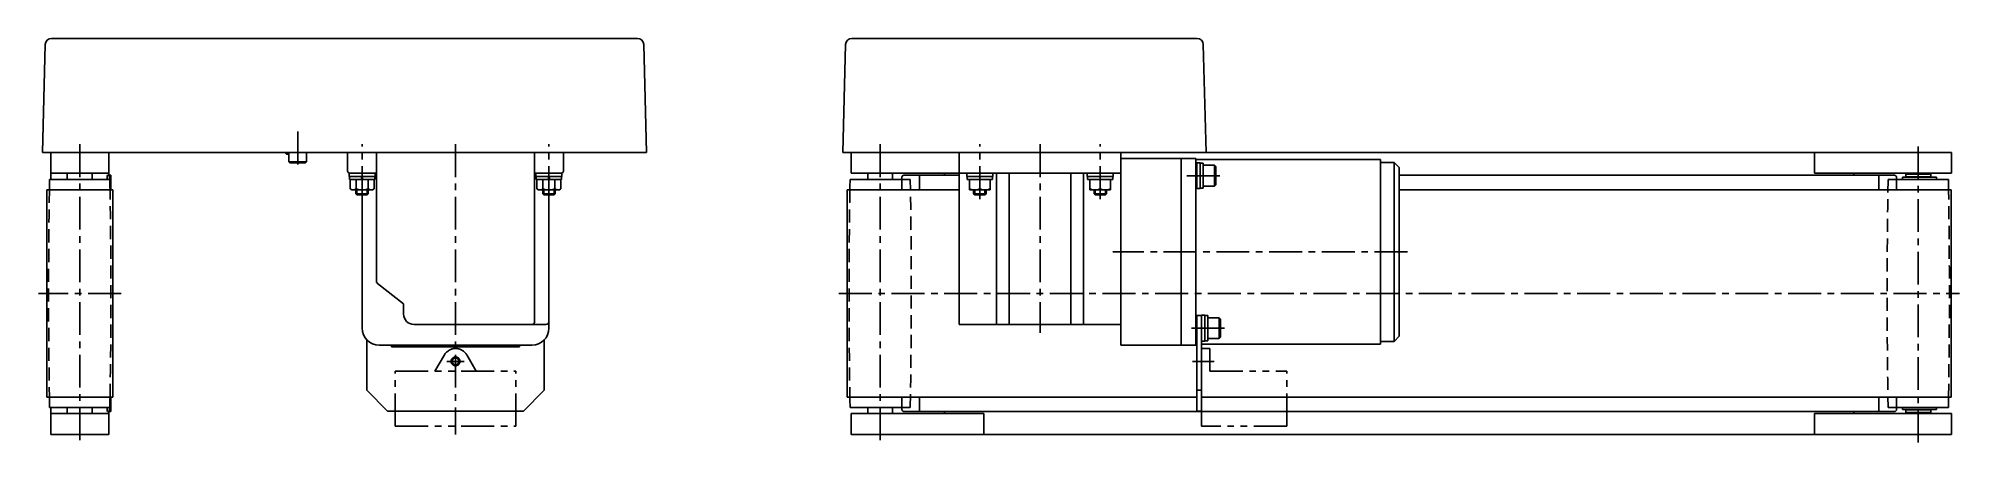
# Model space of a CAD drawing. Extents: x -2 to 1118, y -10 to 679.
# Drawn here: x -2 to 923, y 484 to 679 of the extents above; entities that cross this region are included whole.
import ezdxf

# ---------------------------------------------------------------- set-up
doc = ezdxf.new("R2010")
doc.units = 0
doc.header["$LTSCALE"] = 0.5
for name, pattern in [('CENTER', [50.8, 31.75, -6.35, 6.35, -6.35]), ('DASHED', [19.05, 12.7, -6.35]), ('PHANTOM', [63.5, 31.75, -6.35, 6.35, -6.35, 6.35, -6.35])]:
    doc.linetypes.add(name, pattern=pattern)
for name, color, linetype in [('MSM_CENTER', 1, 'CENTER'), ('MSM_CONTINUOUS', 7, 'CONTINUOUS'), ('MSM_DASHED', 4, 'DASHED'), ('MSM_IMAGINARY', 6, 'PHANTOM'), ('MSM_NARROW', 5, 'CONTINUOUS')]:
    doc.layers.add(name, color=color, linetype=linetype)

msp = doc.modelspace()

# ---------------------------------------------------------------- linework, layer by layer
at = {"layer": 'MSM_CENTER'}
for p, q in [((123, 633.86), (123, 616.86)), ((18, 627.86), (18, 483.86)), ((154, 601.36), (154, 627.86)), ((199, 627.86), (199, 487.79)), ((244, 601.36), (244, 627.86)), ((403.52, 627.86), (403.52, 483.86)), ((451.52, 601.36), (451.52, 627.86)), ((480.52, 627.86), (480.52, 536.86)), ((509.52, 601.36), (509.52, 627.86)), ((903.52, 483.86), (903.52, 627.86)), ((567.12, 612.63), (551.22, 612.63)), ((657.52, 575.86), (515.52, 575.86)), ((37.9, 555.86), (-1.9, 555.86)), ((383.62, 555.86), (923.42, 555.86)), ((569.42, 539.09), (553.52, 539.09)), ((203.15, 523.06), (194.85, 523.06)), ((564.32, 523.06), (554.02, 523.06))]:
    msp.add_line(p, q, dxfattribs=at)
at = {"layer": 'MSM_CONTINUOUS'}
for p, q in [((1.36, 675.94), (0, 623.86)), ((286.64, 678.86), (4.36, 678.86)), ((289.64, 675.94), (291, 623.86)), ((385.52, 623.86), (386.89, 675.94)), ((389.89, 678.86), (556.16, 678.86)), ((560.52, 623.86), (559.16, 675.94)), ((291, 623.86), (0, 623.86)), ((4, 623.86), (4, 610.86)), ((32, 612.86), (32, 623.86)), ((117, 623.86), (117, 623.6)), ((117.54, 623.06), (117, 623.6)), ((117, 623.6), (118.75, 623.6)), ((118.75, 623.06), (117.54, 623.06)), ((118.75, 623.86), (118.75, 619.36)), ((127.25, 623.86), (127.25, 619.36)), ((147, 614.86), (147, 623.86)), ((161, 623.86), (161, 561.35)), ((237, 623.86), (237, 541.86)), ((251, 614.86), (251, 623.86)), ((919.52, 623.86), (385.52, 623.86)), ((389.52, 623.86), (389.52, 613.86)), ((441.52, 540.86), (441.52, 623.86)), ((519.52, 530.86), (519.52, 623.86)), ((555.52, 620.86), (519.52, 620.86)), ((548.52, 620.86), (548.52, 530.86)), ((555.52, 530.86), (555.52, 620.86)), ((644.52, 620.36), (555.52, 620.36)), ((644.52, 531.36), (644.52, 620.36)), ((853.52, 613.86), (853.52, 623.86)), ((919.52, 623.86), (919.52, 613.86)), ((32.5, 610.86), (3.5, 610.86)), ((32, 613.86), (4, 613.86)), ((12, 613.86), (12, 610.86)), ((24, 613.86), (24, 610.86)), ((31.26, 611.86), (31.26, 610.86)), ((33, 612.86), (31.35, 612.86)), ((32.26, 610.86), (32.26, 611.86)), ((33, 605.86), (33, 612.86)), ((127.25, 619.36), (118.75, 619.36)), ((119.25, 618.86), (118.75, 619.36)), ((126.75, 618.86), (119.25, 618.86)), ((126.75, 618.86), (127.25, 619.36)), ((147.75, 613.86), (147.75, 612.26)), ((147.75, 613.86), (161, 613.86)), ((147.75, 612.26), (160.25, 612.26)), ((147.9, 612.26), (147.9, 610.76)), ((147.9, 610.76), (160.1, 610.76)), ((148.23, 606.21), (148.23, 610.76)), ((151.11, 606.21), (151.11, 610.76)), ((153.6, 612.26), (154, 610.76)), ((154, 612.26), (154.4, 610.76)), ((156.89, 606.21), (156.89, 610.76)), ((159.77, 610.76), (159.77, 606.21)), ((160.1, 612.26), (160.1, 610.76)), ((160.25, 613.86), (160.25, 612.26)), ((250.25, 613.86), (237, 613.86)), ((237.75, 613.86), (237.75, 612.26)), ((250.25, 612.26), (237.75, 612.26)), ((237.9, 612.26), (237.9, 610.76)), ((250.1, 610.76), (237.9, 610.76)), ((238.23, 610.76), (238.23, 606.21)), ((241.11, 606.21), (241.11, 610.76)), ((243.6, 612.26), (244, 610.76)), ((244, 612.26), (244.4, 610.76)), ((246.89, 606.21), (246.89, 610.76)), ((249.77, 606.21), (249.77, 610.76)), ((250.1, 612.26), (250.1, 610.76)), ((250.25, 613.86), (250.25, 612.26)), ((413.97, 610.86), (389.02, 610.86)), ((519.52, 613.86), (389.52, 613.86)), ((397.52, 613.86), (397.52, 610.86)), ((409.52, 613.86), (409.52, 610.86)), ((413.97, 605.86), (413.97, 611.86)), ((414.97, 612.86), (441.52, 612.86)), ((422.48, 605.86), (422.48, 612.86)), ((434.52, 613.86), (434.52, 612.86)), ((445.27, 613.86), (445.27, 612.26)), ((457.77, 612.26), (445.27, 612.26)), ((445.42, 612.26), (445.42, 610.76)), ((457.62, 610.76), (445.42, 610.76)), ((446.52, 605.76), (446.52, 610.76)), ((451.52, 610.76), (451.52, 606.21)), ((456.52, 610.76), (456.52, 605.76)), ((457.62, 612.26), (457.62, 610.76)), ((457.77, 613.86), (457.77, 612.26)), ((459.52, 540.86), (459.52, 613.86)), ((465.62, 540.86), (465.62, 613.86)), ((495.42, 540.86), (495.42, 613.86)), ((501.52, 540.86), (501.52, 613.86)), ((503.27, 613.86), (503.27, 612.26)), ((515.77, 612.26), (503.27, 612.26)), ((503.42, 612.26), (503.42, 610.76)), ((515.62, 610.76), (503.42, 610.76)), ((504.52, 605.76), (504.52, 610.76)), ((509.52, 610.76), (509.52, 606.21)), ((514.52, 610.76), (514.52, 605.76)), ((515.62, 612.26), (515.62, 610.76)), ((515.77, 613.86), (515.77, 612.26)), ((556.02, 618.13), (555.52, 618.13)), ((556.02, 618.88), (557.62, 618.88)), ((556.02, 618.88), (556.02, 606.38)), ((557.62, 618.88), (557.62, 606.38)), ((557.62, 618.73), (559.12, 618.73)), ((559.12, 618.73), (559.12, 606.53)), ((564.52, 617.63), (559.12, 617.63)), ((564.52, 607.63), (564.52, 617.63)), ((564.52, 617.63), (565.12, 617.03)), ((565.12, 608.23), (565.12, 617.03)), ((651.02, 619.06), (644.52, 619.06)), ((651.02, 532.66), (651.02, 619.06)), ((651.02, 619.06), (653.52, 616.56)), ((653.52, 535.16), (653.52, 616.56)), ((653.52, 612.86), (892.08, 612.86)), ((853.52, 613.86), (919.52, 613.86)), ((872.52, 612.86), (872.52, 613.86)), ((884.57, 605.86), (884.57, 612.86)), ((893.08, 605.86), (893.08, 611.86)), ((918.02, 610.86), (893.08, 610.86)), ((895.87, 611.86), (912.27, 611.86)), ((895.87, 611.86), (895.87, 610.86)), ((897.72, 613.51), (897.52, 613.31)), ((897.52, 613.31), (909.52, 613.31)), ((897.52, 613.31), (897.52, 612.01)), ((897.52, 612.01), (909.52, 612.01)), ((897.72, 613.51), (909.32, 613.51)), ((897.77, 612.01), (897.77, 611.86)), ((899.52, 613.51), (899.52, 613.86)), ((907.52, 613.51), (907.52, 613.86)), ((909.27, 612.01), (909.27, 611.86)), ((909.32, 613.51), (909.52, 613.31)), ((909.32, 613.51), (909.52, 613.31)), ((909.52, 613.31), (909.52, 612.01)), ((912.27, 611.86), (912.27, 610.86)), ((2.1, 505.86), (2.1, 605.86)), ((2.1, 605.86), (33.9, 605.86)), ((33.9, 505.86), (33.9, 605.86)), ((149, 605.76), (148.23, 606.21)), ((159, 605.76), (149, 605.76)), ((151, 603.9), (151, 605.76)), ((151.54, 603.36), (151, 603.9)), ((157, 603.9), (151, 603.9)), ((156.46, 603.36), (151.54, 603.36)), ((154, 539.06), (154, 603.36)), ((156.46, 603.36), (157, 603.9)), ((157, 603.9), (157, 605.76)), ((159, 605.76), (159.77, 606.21)), ((239, 605.76), (238.23, 606.21)), ((239, 605.76), (249, 605.76)), ((241, 603.9), (241, 605.76)), ((241.54, 603.36), (241, 603.9)), ((241, 603.9), (247, 603.9)), ((241.54, 603.36), (246.46, 603.36)), ((244, 539.06), (244, 603.36)), ((246.46, 603.36), (247, 603.9)), ((247, 603.9), (247, 605.76)), ((249, 605.76), (249.77, 606.21)), ((387.62, 505.86), (387.62, 605.86)), ((441.52, 605.86), (387.62, 605.86)), ((446.52, 605.76), (456.52, 605.76)), ((448.52, 603.9), (448.52, 605.76)), ((449.07, 603.36), (448.52, 603.9)), ((448.52, 603.9), (454.52, 603.9)), ((449.07, 603.36), (453.98, 603.36)), ((453.98, 603.36), (454.52, 603.9)), ((454.52, 603.9), (454.52, 605.76)), ((504.52, 605.76), (514.52, 605.76)), ((506.52, 603.9), (506.52, 605.76)), ((507.07, 603.36), (506.52, 603.9)), ((506.52, 603.9), (512.52, 603.9)), ((507.07, 603.36), (511.98, 603.36)), ((511.98, 603.36), (512.52, 603.9)), ((512.52, 603.9), (512.52, 605.76)), ((556.02, 607.13), (555.52, 607.13)), ((556.02, 606.38), (557.62, 606.38)), ((557.62, 606.53), (559.12, 606.53)), ((564.52, 607.63), (559.12, 607.63)), ((564.52, 607.63), (565.12, 608.23)), ((919.42, 605.86), (653.52, 605.86)), ((919.42, 505.86), (919.42, 605.86)), ((174, 550.86), (161.39, 560.56)), ((174, 550.86), (174, 545.86)), ((242.5, 540.86), (179, 540.86)), ((441.52, 540.86), (519.52, 540.86)), ((556.02, 544.59), (555.52, 544.59)), ((556.02, 545.11), (556.02, 499.09)), ((558.32, 545.11), (556.02, 545.11)), ((558.32, 499.09), (558.32, 545.36)), ((558.32, 545.34), (559.92, 545.34)), ((559.92, 532.84), (559.92, 545.34)), ((559.92, 545.19), (561.42, 545.19)), ((561.42, 532.99), (561.42, 545.19)), ((566.82, 544.09), (561.42, 544.09)), ((566.82, 544.09), (566.82, 534.09)), ((566.82, 544.09), (567.42, 543.49)), ((567.42, 543.49), (567.42, 534.69)), ((156.23, 533.44), (156.23, 509.09)), ((162.2, 530.86), (235.8, 530.86)), ((168.23, 530.86), (168.23, 530.11)), ((229.77, 530.11), (168.23, 530.11)), ((229.77, 530.86), (229.77, 530.11)), ((241.77, 533.44), (241.77, 509.09)), ((555.52, 530.86), (519.52, 530.86)), ((556.02, 533.59), (555.52, 533.59)), ((556.02, 531.36), (555.52, 531.36)), ((558.32, 532.84), (559.92, 532.84)), ((644.52, 531.36), (558.32, 531.36)), ((559.92, 532.99), (561.42, 532.99)), ((566.82, 534.09), (561.42, 534.09)), ((566.82, 534.09), (567.42, 534.69)), ((651.02, 532.66), (644.52, 532.66)), ((651.02, 532.66), (653.52, 535.16)), ((166.23, 499.09), (156.23, 509.09)), ((241.77, 509.09), (231.77, 499.09)), ((558.32, 509.11), (556.02, 509.11)), ((2.1, 505.86), (33.9, 505.86)), ((32.5, 500.86), (3.5, 500.86)), ((4, 487.86), (4, 500.86)), ((12, 497.86), (12, 500.86)), ((24, 497.86), (24, 500.86)), ((31.26, 499.86), (31.26, 500.86)), ((32.26, 500.86), (32.26, 499.86)), ((33, 498.86), (33, 505.86)), ((556.02, 505.86), (387.62, 505.86)), ((413.97, 500.86), (389.02, 500.86)), ((397.52, 497.86), (397.52, 500.86)), ((409.52, 497.86), (409.52, 500.86)), ((413.97, 505.86), (413.97, 499.86)), ((422.48, 505.86), (422.48, 498.86)), ((919.42, 505.86), (558.32, 505.86)), ((884.57, 505.86), (884.57, 498.86)), ((893.08, 505.86), (893.08, 499.86)), ((918.02, 500.86), (893.08, 500.86)), ((895.87, 499.86), (895.87, 500.86)), ((895.87, 499.86), (912.27, 499.86)), ((897.52, 499.71), (909.52, 499.71)), ((897.52, 498.41), (897.52, 499.71)), ((897.77, 499.71), (897.77, 499.86)), ((909.27, 499.71), (909.27, 499.86)), ((909.52, 498.41), (909.52, 499.71)), ((912.27, 499.86), (912.27, 500.86)), ((32, 497.86), (4, 497.86)), ((33, 498.86), (31.35, 498.86)), ((32, 487.86), (32, 498.86)), ((231.77, 499.09), (166.23, 499.09)), ((389.52, 487.86), (389.52, 497.86)), ((453.52, 497.86), (389.52, 497.86)), ((414.97, 498.86), (892.08, 498.86)), ((434.52, 497.86), (434.52, 498.86)), ((453.52, 487.86), (453.52, 497.86)), ((558.32, 499.09), (556.02, 499.09)), ((853.52, 497.86), (919.52, 497.86)), ((853.52, 487.86), (853.52, 497.86)), ((872.52, 498.86), (872.52, 497.86)), ((897.52, 498.41), (909.52, 498.41)), ((897.72, 498.21), (897.52, 498.41)), ((897.72, 498.21), (909.32, 498.21)), ((899.52, 497.86), (899.52, 498.21)), ((907.52, 497.86), (907.52, 498.21)), ((909.32, 498.21), (909.52, 498.41)), ((919.52, 487.86), (919.52, 497.86)), ((4, 487.86), (32, 487.86)), ((389.52, 487.86), (919.52, 487.86))]:
    msp.add_line(p, q, dxfattribs=at)
msp.add_circle((199, 523.06), 1.62, dxfattribs=at)
for centre, radius, start, end in [((4.36, 675.86), 3, 90, 178.5), ((286.64, 675.86), 3, 1.5, 90), ((389.89, 675.86), 3, 90, 178.5), ((556.16, 675.86), 3, 1.5, 90), ((3028.25, 555.86), 3025.25, 178.95829, 179.053), ((37.31, 611.84), 6.05, 170.25715, 179.78077), ((38.3, 611.84), 6.05, 170.25715, 179.78077), ((-2992.25, 555.86), 3025.25, 0.947, 1.04171), ((148, 614.86), 1, 180, 270), ((250, 614.86), 1, 270, 0), ((3413.77, 555.86), 3025.25, 178.95829, 179.053), ((414.97, 611.86), 1, 90, 180), ((892.08, 611.86), 1, 0, 90), ((-2106.73, 555.86), 3025.25, 0.947, 1.04171), ((149.67, 608.32), 2.56, 244.38425, 304.38425), ((154, 615.31), 9.55, 252.41205, 287.58795), ((158.33, 608.32), 2.56, 235.61575, 295.61575), ((239.67, 608.32), 2.56, 244.38425, 304.38425), ((244, 615.31), 9.55, 252.41205, 287.58795), ((248.33, 608.32), 2.56, 235.61575, 295.61575), ((449.02, 612.98), 7.22, 249.74384, 290.25616), ((454.02, 612.98), 7.22, 249.74384, 290.25616), ((507.02, 612.98), 7.22, 249.74384, 290.25616), ((512.02, 612.98), 7.22, 249.74384, 290.25616), ((162, 561.35), 1, 180, 232.43146), ((162.2, 539.06), 8.2, 180, 270), ((179, 545.86), 5, 180, 270), ((235.8, 539.06), 8.2, 270, 0), ((235.98, 541.86), 1, 270, 0), ((242.5, 542.36), 1.5, 270, 0), ((3028.25, 555.86), 3025.25, 180.947, 181.04171), ((37.31, 499.88), 6.05, 180.21923, 189.74285), ((38.3, 499.88), 6.05, 180.21923, 189.74285), ((-2992.25, 555.86), 3025.25, 358.95829, 359.053), ((3413.77, 555.86), 3025.25, 180.947, 181.04171), ((414.97, 499.86), 1, 180, 270), ((892.08, 499.86), 1, 270, 0), ((-2106.73, 555.86), 3025.25, 358.95829, 359.053)]:
    msp.add_arc(centre, radius, start, end, dxfattribs=at)
at = {"layer": 'MSM_DASHED'}
for p, q in [((413.97, 610.86), (418.02, 610.86)), ((893.08, 610.86), (889.02, 610.86)), ((413.97, 500.86), (418.02, 500.86)), ((893.08, 500.86), (889.02, 500.86))]:
    msp.add_line(p, q, dxfattribs=at)
for centre, start, end in [((-2606.73, 555.86), 358.95829, 1.04171), ((3913.77, 555.86), 178.95829, 181.04171), ((3028.25, 555.86), 179.053, 180.947), ((-2992.25, 555.86), 359.053, 0.947), ((3413.77, 555.86), 179.053, 180.947), ((-2106.73, 555.86), 359.053, 0.947)]:
    msp.add_arc(centre, 3025.25, start, end, dxfattribs=at)
at = {"layer": 'MSM_IMAGINARY'}
for p, q in [((558.32, 529.26), (562.32, 529.26)), ((562.32, 518.26), (562.32, 529.26)), ((170, 491.76), (170, 518.26)), ((170, 518.26), (228, 518.26)), ((193.63, 526.16), (189.07, 518.26)), ((204.37, 526.16), (208.93, 518.26)), ((228, 491.76), (228, 518.26)), ((562.32, 518.26), (599.32, 518.26)), ((599.32, 491.76), (599.32, 518.26)), ((170, 491.76), (228, 491.76)), ((558.32, 499.09), (558.32, 491.76)), ((599.32, 491.76), (558.32, 491.76))]:
    msp.add_line(p, q, dxfattribs=at)
msp.add_circle((199, 523.06), 2.15, dxfattribs=at)
msp.add_arc((199, 523.06), 6.2, 30, 150, dxfattribs=at)
at = {"layer": 'MSM_NARROW'}
for p, q in [((117.54, 623.86), (117.54, 623.06)), ((151.54, 603.36), (151.54, 605.76)), ((156.46, 603.36), (156.46, 605.76)), ((241.54, 603.36), (241.54, 605.76)), ((246.46, 603.36), (246.46, 605.76)), ((449.07, 603.36), (449.07, 605.76)), ((453.98, 603.36), (453.98, 605.76)), ((507.07, 603.36), (507.07, 605.76)), ((511.98, 603.36), (511.98, 605.76))]:
    msp.add_line(p, q, dxfattribs=at)
msp.add_circle((199, 523.06), 2, dxfattribs=at)

doc.saveas('drawing.dxf')
